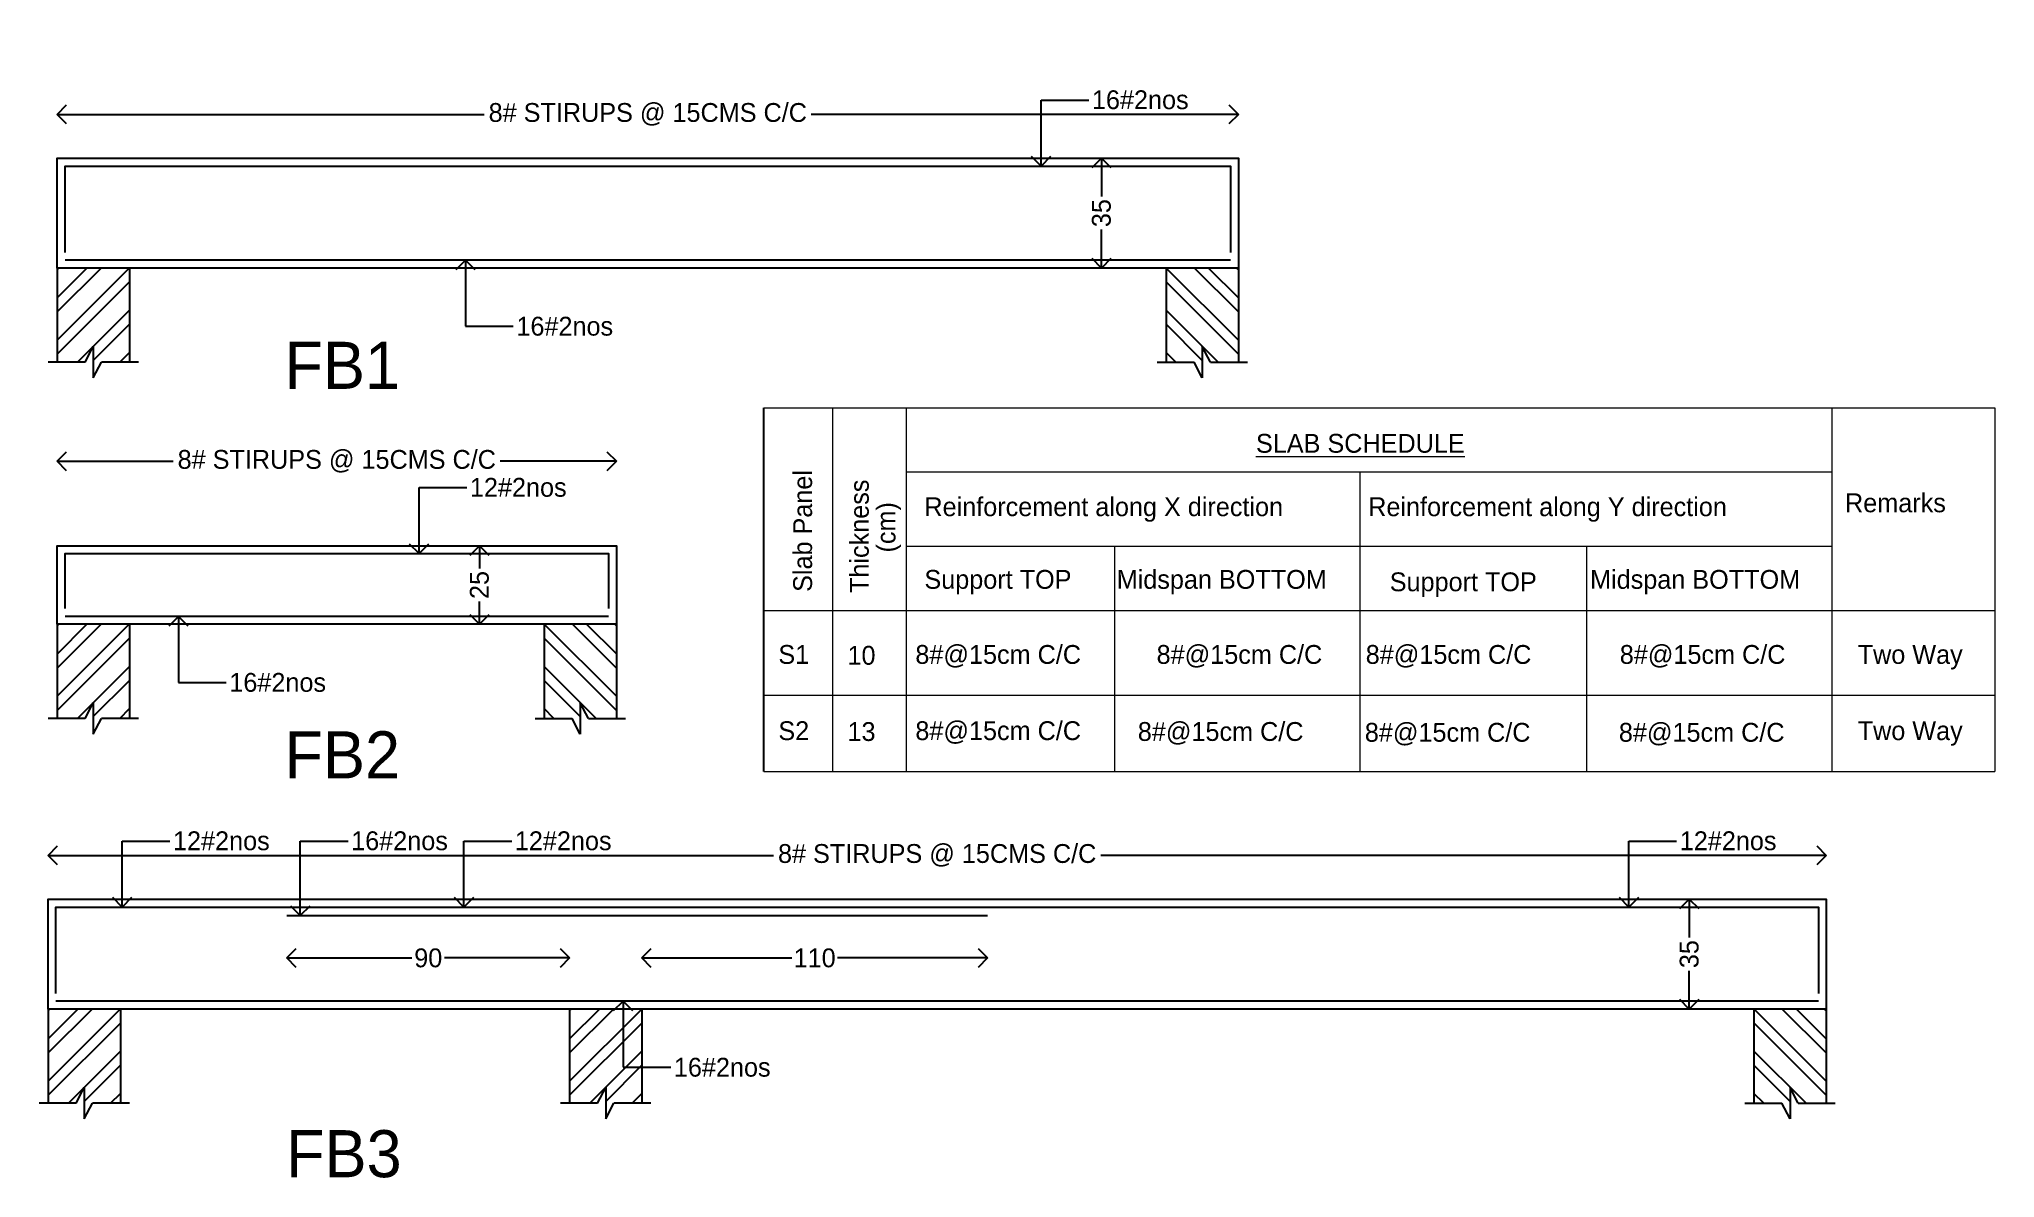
# Model space of a CAD drawing. Header units: metres. Extents: x -16 to 65907, y -5261 to 15511.
# Drawn here: x 16723 to 17345, y 197 to 560 of the extents above; entities that cross this region are included whole.
import ezdxf

# ---------------------------------------------------------------- set-up
doc = ezdxf.new("R2010")
doc.units = ezdxf.units.M
doc.header["$PDMODE"] = 67
doc.header["$PDSIZE"] = -5
doc.layers.get('0').update_dxf_attribs({"color": 6})
for name, color, linetype in [('BC-DIMENSION', 8, 'Continuous'), ('BC-GREYCOLOR', 8, 'Continuous'), ('BC-HATCH', 8, 'Continuous'), ('BC-WALLS', 1, 'Continuous'), ('BC-WHITECOLOR', 7, 'Continuous')]:
    doc.layers.add(name, color=color, linetype=linetype)
doc.layers.add('G BEAM', color=122, linetype='Continuous', lineweight=30)
doc.layers.add('maitex', color=2, linetype='Continuous', lineweight=40)
doc.styles.add('BC-1IN10-1', font='FreeSans.ttf', dxfattribs={"height": 2})
doc.styles.add('BC-1IN10-3', font='FreeSans.ttf', dxfattribs={"height": 6})
doc.dimstyles.new('BC-1IN10-3', dxfattribs={"dimtxt": 6, "dimasz": 6, "dimexe": 0.18, "dimexo": 0.0625, "dimgap": 1, "dimtad": 0, "dimtoh": 1, "dimzin": 12, "dimdsep": 46, "dimtxsty": 'BC-1IN10-3', "dimblk": 'OPEN90', "dimcen": 0.09, "dimse1": 1, "dimse2": 1, "dimclrd": 256, "dimclre": 256, "dimclrt": 7, "dimadec": 0, "dimazin": 0, "dimtfac": 1, "dimtdec": 1, "dimtofl": 0, "dimtmove": 1, "dimatfit": 3, "dimldrblk": 'OPEN90', "dimfxl": 0, "dimtolj": 1, "dimtzin": 0, "dimlwd": -3, "dimarcsym": 0})

msp = doc.modelspace()

# ---------------------------------------------------------------- texts
at = {"layer": 'BC-WHITECOLOR', "color": 7, "linetype": 'Continuous'}
for s, insert, char_height, width, attachment_point, style in [('{16#2nos }', (17057.955, 537.848), 6, 50.97217, 7, 'BC-1IN10-3'), ('{16#2nos }', (16874.755, 471.798), 6, 50.97217, 1, 'BC-1IN10-3'), ('FB1', (16819.322, 456.334), 15, 34.34249, 5, 'BC-1IN10-1'), ('{12#2nos }', (16859.955, 414.388), 6, 50.97217, 7, 'BC-1IN10-3'), ('{16#2nos }', (16783.367, 358.337), 6, 50.97217, 1, 'BC-1IN10-3'), ('FB2', (16819.322, 332.246), 15, 34.34249, 5, 'BC-1IN10-1'), ('{12#2nos }', (16765.44, 301.796), 6, 50.97217, 7, 'BC-1IN10-3'), ('{16#2nos }', (16822.152, 301.796), 6, 103.97217, 7, 'BC-1IN10-3'), ('{12#2nos }', (16874.256, 301.796), 6, 50.97217, 7, 'BC-1IN10-3'), ('{12#2nos }', (17245.08, 301.796), 6, 50.97217, 7, 'BC-1IN10-3'), ('{16#2nos }', (16924.88, 235.746), 6, 50.97217, 1, 'BC-1IN10-3'), ('FB3', (16819.826, 205.091), 15, 34.34249, 5, 'BC-1IN10-1')]:
    msp.add_mtext(s, dxfattribs=dict(at, insert=insert, char_height=char_height, width=width, attachment_point=attachment_point, style=style))
at = {"layer": 'maitex', "color": 7, "lineweight": 15, "style": 'BC-1IN10-3'}
for s, p in [('%%USLAB SCHEDULE', (17110.173, 428.482, 0)), ('Reinforcement along X direction', (17004.627, 408.285)), ('Reinforcement along Y direction', (17145.903, 408.285)), ('Remarks', (17297.689, 409.528)), ('Support TOP', (17004.627, 385.143)), ('Midspan BOTTOM', (17065.836, 385.143)), ('Support TOP', (17152.752, 384.364)), ('Midspan BOTTOM', (17216.524, 385.143)), ('S1', (16958.138, 361.233)), ('8#@15cm C/C', (17001.748, 361.233)), ('8#@15cm C/C', (17078.54, 361.233)), ('8#@15cm C/C', (17145.107, 361.233)), ('8#@15cm C/C', (17225.981, 361.233)), ('10', (16980.145, 360.958)), ('Two Way', (17301.717, 361.233)), ('S2', (16958.138, 336.949)), ('13', (16980.145, 336.674)), ('8#@15cm C/C', (17001.748, 336.949)), ('8#@15cm C/C', (17072.56, 336.689)), ('8#@15cm C/C', (17144.824, 336.424)), ('8#@15cm C/C', (17225.697, 336.424)), ('Two Way', (17301.717, 336.949))]:
    msp.add_text(s, height=6, dxfattribs=at).set_placement(p)
for s, p in [('Slab Panel', (16968.862, 384.16)), ('Thickness', (16986.906, 383.816)), ('(cm)', (16995.412, 396.711))]:
    msp.add_text(s, height=6, rotation=90, dxfattribs=at).set_placement(p)

# ---------------------------------------------------------------- blocks, each defined once
blk = doc.blocks.new('_OPEN90')
at = {"color": 0, "linetype": 'ByBlock'}
for p, q in [((0, 0), (-1, 0)), ((-0.5, 0.5), (0, 0)), ((0, 0), (-0.5, -0.5))]:
    blk.add_line(p, q, dxfattribs=at)
blk = doc.blocks.new('*D2285')
at = {"layer": 'BC-WHITECOLOR', "linetype": 'Continuous', "lineweight": -3}
for p, q in [((17060.98, 516.32), (17060.98, 510.09)), ((17060.98, 493.32), (17060.98, 499.56))]:
    blk.add_line(p, q, dxfattribs=at)
at = {"layer": 'Defpoints', "color": 0}
for p in [(17060.98, 522.32), (17104.57, 522.32), (17104.57, 487.32)]:
    blk.add_point(p, dxfattribs=at)
at = {"layer": 'BC-WHITECOLOR', "lineweight": -3, "xscale": 6, "yscale": 6, "zscale": 6}
for p, rotation in [((17060.98, 522.32), 90), ((17060.98, 487.32), 270)]:
    blk.add_blockref('_OPEN90', p, dxfattribs=dict(at, rotation=rotation))
at = {"layer": 'BC-WHITECOLOR', "color": 7, "insert": (17060.98, 504.82), "char_height": 6, "attachment_point": 5, "rotation": 90, "style": 'BC-1IN10-3'}
blk.add_mtext('\\A1;35', dxfattribs=at)
blk = doc.blocks.new('*D2286')
at = {"layer": 'BC-WHITECOLOR', "linetype": 'Continuous', "lineweight": -3}
for p, q in [((16734.57, 536.27), (16864.5, 536.27)), ((17098.57, 536.27), (16968.63, 536.27))]:
    blk.add_line(p, q, dxfattribs=at)
at = {"layer": 'Defpoints', "color": 0}
for p in [(17104.57, 536.27), (16728.57, 522.32), (17104.57, 522.32)]:
    blk.add_point(p, dxfattribs=at)
at = {"layer": 'BC-WHITECOLOR', "lineweight": -3, "xscale": 6, "yscale": 6, "zscale": 6, "rotation": 180}
blk.add_blockref('_OPEN90', (16728.57, 536.27), dxfattribs=at)
at = {"layer": 'BC-WHITECOLOR', "lineweight": -3, "xscale": 6, "yscale": 6, "zscale": 6}
blk.add_blockref('_OPEN90', (17104.57, 536.27), dxfattribs=at)
at = {"layer": 'BC-WHITECOLOR', "color": 7, "insert": (16916.57, 536.27), "char_height": 6, "attachment_point": 5, "style": 'BC-1IN10-3'}
blk.add_mtext('\\A1;{8# STIRUPS @ 15CMS C/C}', dxfattribs=at)
blk = doc.blocks.new('*D2287')
at = {"layer": 'BC-WHITECOLOR', "linetype": 'Continuous', "lineweight": -3}
for p, q in [((16862.98, 392.86), (16862.98, 391.62)), ((16862.98, 379.86), (16862.98, 381.1))]:
    blk.add_line(p, q, dxfattribs=at)
at = {"layer": 'Defpoints', "color": 0}
for p in [(16862.98, 398.86), (16906.57, 398.86), (16906.57, 373.86)]:
    blk.add_point(p, dxfattribs=at)
at = {"layer": 'BC-WHITECOLOR', "lineweight": -3, "xscale": 6, "yscale": 6, "zscale": 6}
for p, rotation in [((16862.98, 398.86), 90), ((16862.98, 373.86), 270)]:
    blk.add_blockref('_OPEN90', p, dxfattribs=dict(at, rotation=rotation))
at = {"layer": 'BC-WHITECOLOR', "color": 7, "insert": (16862.98, 386.36), "char_height": 6, "attachment_point": 5, "rotation": 90, "style": 'BC-1IN10-3'}
blk.add_mtext('\\A1;25', dxfattribs=at)
blk = doc.blocks.new('*D2288')
at = {"layer": 'BC-WHITECOLOR', "linetype": 'Continuous', "lineweight": -3}
for p, q in [((16734.57, 425.76), (16765.5, 425.76)), ((16900.57, 425.76), (16869.63, 425.76))]:
    blk.add_line(p, q, dxfattribs=at)
at = {"layer": 'Defpoints', "color": 0}
for p in [(16906.57, 425.76), (16728.57, 398.86), (16906.57, 398.86)]:
    blk.add_point(p, dxfattribs=at)
at = {"layer": 'BC-WHITECOLOR', "lineweight": -3, "xscale": 6, "yscale": 6, "zscale": 6, "rotation": 180}
blk.add_blockref('_OPEN90', (16728.57, 425.76), dxfattribs=at)
at = {"layer": 'BC-WHITECOLOR', "lineweight": -3, "xscale": 6, "yscale": 6, "zscale": 6}
blk.add_blockref('_OPEN90', (16906.57, 425.76), dxfattribs=at)
at = {"layer": 'BC-WHITECOLOR', "color": 7, "insert": (16817.57, 425.76), "char_height": 6, "attachment_point": 5, "style": 'BC-1IN10-3'}
blk.add_mtext('\\A1;{8# STIRUPS @ 15CMS C/C}', dxfattribs=at)
blk = doc.blocks.new('*D2289')
at = {"layer": 'BC-WHITECOLOR', "linetype": 'Continuous', "lineweight": -3}
for p, q in [((17248.1, 280.27), (17248.1, 274.04)), ((17248.1, 257.27), (17248.1, 263.5))]:
    blk.add_line(p, q, dxfattribs=at)
at = {"layer": 'Defpoints', "color": 0}
for p in [(17248.1, 286.27), (17291.69, 286.27), (17291.69, 251.27)]:
    blk.add_point(p, dxfattribs=at)
at = {"layer": 'BC-WHITECOLOR', "lineweight": -3, "xscale": 6, "yscale": 6, "zscale": 6}
for p, rotation in [((17248.1, 286.27), 90), ((17248.1, 251.27), 270)]:
    blk.add_blockref('_OPEN90', p, dxfattribs=dict(at, rotation=rotation))
at = {"layer": 'BC-WHITECOLOR', "color": 7, "insert": (17248.1, 268.77), "char_height": 6, "attachment_point": 5, "rotation": 90, "style": 'BC-1IN10-3'}
blk.add_mtext('\\A1;35', dxfattribs=at)
blk = doc.blocks.new('*D2290')
at = {"layer": 'BC-WHITECOLOR', "linetype": 'Continuous', "lineweight": -3}
for p, q in [((16731.69, 300.22), (16956.62, 300.22)), ((17285.69, 300.22), (17060.76, 300.22))]:
    blk.add_line(p, q, dxfattribs=at)
at = {"layer": 'Defpoints', "color": 0}
for p in [(17291.69, 300.22), (16725.69, 286.27), (17291.69, 286.27)]:
    blk.add_point(p, dxfattribs=at)
at = {"layer": 'BC-WHITECOLOR', "lineweight": -3, "xscale": 6, "yscale": 6, "zscale": 6, "rotation": 180}
blk.add_blockref('_OPEN90', (16725.69, 300.22), dxfattribs=at)
at = {"layer": 'BC-WHITECOLOR', "lineweight": -3, "xscale": 6, "yscale": 6, "zscale": 6}
blk.add_blockref('_OPEN90', (17291.69, 300.22), dxfattribs=at)
at = {"layer": 'BC-WHITECOLOR', "color": 7, "insert": (17008.69, 300.22), "char_height": 6, "attachment_point": 5, "style": 'BC-1IN10-3'}
blk.add_mtext('\\A1;{8# STIRUPS @ 15CMS C/C}', dxfattribs=at)
blk = doc.blocks.new('*D2291')
at = {"layer": 'BC-DIMENSION', "linetype": 'Continuous', "lineweight": -3}
for p, q in [((16920.69, 267.54), (16962.45, 267.54)), ((17018.69, 267.54), (16976.93, 267.54))]:
    blk.add_line(p, q, dxfattribs=at)
at = {"layer": 'Defpoints', "color": 0}
for p in [(17024.69, 281.07), (17024.69, 267.54), (16914.69, 251.27)]:
    blk.add_point(p, dxfattribs=at)
at = {"layer": 'BC-DIMENSION', "lineweight": -3, "xscale": 6, "yscale": 6, "zscale": 6, "rotation": 180}
blk.add_blockref('_OPEN90', (16914.69, 267.54), dxfattribs=at)
at = {"layer": 'BC-DIMENSION', "lineweight": -3, "xscale": 6, "yscale": 6, "zscale": 6}
blk.add_blockref('_OPEN90', (17024.69, 267.54), dxfattribs=at)
at = {"layer": 'BC-DIMENSION', "color": 7, "insert": (16969.69, 267.54), "char_height": 6, "attachment_point": 5, "style": 'BC-1IN10-3'}
blk.add_mtext('\\A1;110', dxfattribs=at)
blk = doc.blocks.new('*D2292')
at = {"layer": 'BC-DIMENSION', "linetype": 'Continuous', "lineweight": -3}
for p, q in [((16807.69, 267.54), (16841.47, 267.54)), ((16885.69, 267.54), (16851.91, 267.54))]:
    blk.add_line(p, q, dxfattribs=at)
at = {"layer": 'Defpoints', "color": 0}
for p in [(16801.69, 281.07), (16801.69, 267.54), (16891.69, 251.27)]:
    blk.add_point(p, dxfattribs=at)
at = {"layer": 'BC-DIMENSION', "lineweight": -3, "xscale": 6, "yscale": 6, "zscale": 6, "rotation": 180}
blk.add_blockref('_OPEN90', (16801.69, 267.54), dxfattribs=at)
at = {"layer": 'BC-DIMENSION', "lineweight": -3, "xscale": 6, "yscale": 6, "zscale": 6}
blk.add_blockref('_OPEN90', (16891.69, 267.54), dxfattribs=at)
at = {"layer": 'BC-DIMENSION', "color": 7, "insert": (16846.69, 267.54), "char_height": 6, "attachment_point": 5, "style": 'BC-1IN10-3'}
blk.add_mtext('\\A1;90', dxfattribs=at)

# ---------------------------------------------------------------- dimensions: what is measured, and where the dimension line sits
at = {"layer": 'BC-DIMENSION', "linetype": 'Continuous'}
dim = msp.add_linear_dim(base=(16801.69, 267.538), p1=(16891.69, 251.271), p2=(16801.69, 281.075), dimstyle='BC-1IN10-3', dxfattribs=at)
dim.commit()
dim.dimension.update_dxf_attribs({"geometry": '*D2292', "text_midpoint": (16846.69, 267.538)})
dim = msp.add_linear_dim(base=(17024.69, 267.538), p1=(16914.69, 251.271), p2=(17024.69, 281.075), dimstyle='BC-1IN10-3', override={"dimlfac": 1}, dxfattribs=at)
dim.commit()
dim.dimension.update_dxf_attribs({"geometry": '*D2291', "text_midpoint": (16969.69, 267.538)})
at = {"layer": 'BC-WHITECOLOR', "linetype": 'Continuous'}
for base, p1, p2, picture, middle in [((17104.565, 536.274), (16728.565, 522.323), (17104.565, 522.323), '*D2286', (16916.565, 536.274)), ((16906.565, 425.764), (16728.565, 398.862), (16906.565, 398.862), '*D2288', (16817.565, 425.764)), ((17291.69, 300.222), (16725.69, 286.271), (17291.69, 286.271), '*D2290', (17008.69, 300.222))]:
    dim = msp.add_linear_dim(base=base, p1=p1, p2=p2, text='{8# STIRUPS @ 15CMS C/C}', dimstyle='BC-1IN10-3', override={"dimlfac": 1, "dimtolj": 1}, dxfattribs=at)
    dim.commit()
    dim.dimension.update_dxf_attribs({"geometry": picture, "text_midpoint": middle})
for base, p1, p2, picture, middle in [((17060.978, 522.323), (17104.565, 487.323), (17104.565, 522.323), '*D2285', (17060.978, 504.823)), ((16862.978, 398.862), (16906.565, 373.862), (16906.565, 398.862), '*D2287', (16862.978, 386.362)), ((17248.103, 286.271), (17291.69, 251.271), (17291.69, 286.271), '*D2289', (17248.103, 268.771))]:
    dim = msp.add_linear_dim(base=base, p1=p1, p2=p2, angle=90, dimstyle='BC-1IN10-3', override={"dimlfac": 1}, dxfattribs=at)
    dim.commit()
    dim.dimension.update_dxf_attribs({"geometry": picture, "text_midpoint": middle})

# ---------------------------------------------------------------- hatches: boundary and pattern name
at = {"layer": 'BC-HATCH', "linetype": 'Continuous'}
h = msp.add_hatch(dxfattribs=at)
h.set_pattern_fill('ANSI32', color=256, style=0)
h.set_pattern_definition([(45, (-4993.84, -1550.87), (-6.735192, 6.735192), []), (45, (-4989.35, -1550.87), (-6.735192, 6.735192), [])])
h.paths.add_polyline_path([(16751.565, 457.323), (16751.565, 487.323), (16728.565, 487.323), (16728.565, 457.323), (16737.464, 457.323), (16740.065, 462.323), (16740.065, 452.323), (16742.667, 457.323)])
h = msp.add_hatch(dxfattribs=at)
h.set_pattern_fill('ANSI32', color=256, angle=180, style=0)
h.set_pattern_definition([(135, (38826.97, -1550.87), (6.735192, 6.735192), []), (135, (38822.48, -1550.87), (6.735192, 6.735192), [])])
h.paths.add_polyline_path([(17081.565, 457.323), (17081.565, 487.323), (17104.565, 487.323), (17104.565, 457.323), (17095.667, 457.323), (17093.065, 462.323), (17093.065, 452.323), (17090.464, 457.323)])
h = msp.add_hatch(dxfattribs=at)
h.set_pattern_fill('ANSI32', color=256, style=0)
h.set_pattern_definition([(45, (-4993.84, -1664.331), (-6.735192, 6.735192), []), (45, (-4989.35, -1664.331), (-6.735192, 6.735192), [])])
h.paths.add_polyline_path([(16751.565, 343.862), (16751.565, 373.862), (16728.565, 373.862), (16728.565, 343.862), (16737.464, 343.862), (16740.065, 348.862), (16740.065, 338.862), (16742.667, 343.862)])
h = msp.add_hatch(dxfattribs=at)
h.set_pattern_fill('ANSI32', color=256, angle=180, style=0)
h.set_pattern_definition([(135, (38628.97, -1664.331), (6.735192, 6.735192), []), (135, (38624.48, -1664.331), (6.735192, 6.735192), [])])
h.paths.add_polyline_path([(16883.565, 343.862), (16883.565, 373.862), (16906.565, 373.862), (16906.565, 343.862), (16897.667, 343.862), (16895.065, 348.862), (16895.065, 338.862), (16892.464, 343.862)])
h = msp.add_hatch(dxfattribs=at)
h.set_pattern_fill('ANSI32', color=256, style=0)
h.set_pattern_definition([(45, (-4996.715, -1786.922), (-6.735192, 6.735192), []), (45, (-4992.225, -1786.922), (-6.735192, 6.735192), [])])
h.paths.add_polyline_path([(16748.69, 221.271), (16748.69, 251.271), (16725.69, 251.271), (16725.69, 221.271), (16734.589, 221.271), (16737.19, 226.271), (16737.19, 216.271), (16739.792, 221.271)])
h = msp.add_hatch(dxfattribs=at)
h.set_pattern_fill('ANSI32', color=256, style=0)
h.set_pattern_definition([(45, (-4830.715, -1786.922), (-6.735192, 6.735192), []), (45, (-4826.225, -1786.922), (-6.735192, 6.735192), [])])
h.paths.add_polyline_path([(16914.69, 221.271), (16914.69, 251.271), (16891.69, 251.271), (16891.69, 221.271), (16900.589, 221.271), (16903.19, 226.271), (16903.19, 216.271), (16905.792, 221.271)])
h = msp.add_hatch(dxfattribs=at)
h.set_pattern_fill('ANSI32', color=256, angle=180, style=0)
h.set_pattern_definition([(135, (39014.095, -1786.922), (6.735192, 6.735192), []), (135, (39009.605, -1786.922), (6.735192, 6.735192), [])])
h.paths.add_polyline_path([(17268.69, 221.271), (17268.69, 251.271), (17291.69, 251.271), (17291.69, 221.271), (17282.792, 221.271), (17280.19, 226.271), (17280.19, 216.271), (17277.589, 221.271)])

# ---------------------------------------------------------------- linework, layer by layer
at = {"layer": 'BC-GREYCOLOR', "linetype": 'Continuous'}
for p, q in [((16737.464, 457.323), (16740.065, 462.323)), ((16740.065, 462.323), (16740.065, 452.323)), ((17093.065, 462.323), (17093.065, 452.323)), ((17095.667, 457.323), (17093.065, 462.323)), ((16737.464, 457.323), (16725.69, 457.323)), ((16740.065, 452.323), (16742.667, 457.323)), ((16754.44, 457.323), (16742.667, 457.323)), ((17078.69, 457.323), (17090.464, 457.323)), ((17093.065, 452.323), (17090.464, 457.323)), ((17095.667, 457.323), (17107.44, 457.323)), ((16737.464, 343.862), (16740.065, 348.862)), ((16740.065, 348.862), (16740.065, 338.862)), ((16895.065, 348.862), (16895.065, 338.862)), ((16897.667, 343.862), (16895.065, 348.862)), ((16737.464, 343.862), (16725.69, 343.862)), ((16740.065, 338.862), (16742.667, 343.862)), ((16754.44, 343.862), (16742.667, 343.862)), ((16880.69, 343.862), (16892.464, 343.862)), ((16895.065, 338.862), (16892.464, 343.862)), ((16897.667, 343.862), (16909.44, 343.862)), ((16734.589, 221.271), (16737.19, 226.271)), ((16737.19, 226.271), (16737.19, 216.271)), ((16900.589, 221.271), (16903.19, 226.271)), ((16903.19, 226.271), (16903.19, 216.271)), ((17280.19, 226.271), (17280.19, 216.271)), ((17282.792, 221.271), (17280.19, 226.271)), ((16734.589, 221.271), (16722.815, 221.271)), ((16737.19, 216.271), (16739.792, 221.271)), ((16751.565, 221.271), (16739.792, 221.271)), ((16900.589, 221.271), (16888.815, 221.271)), ((16903.19, 216.271), (16905.792, 221.271)), ((16917.565, 221.271), (16905.792, 221.271)), ((17265.815, 221.271), (17277.589, 221.271)), ((17280.19, 216.271), (17277.589, 221.271)), ((17282.792, 221.271), (17294.565, 221.271))]:
    msp.add_line(p, q, dxfattribs=at)
at = {"layer": 'BC-WALLS', "linetype": 'Continuous'}
msp.add_line((16801.69, 281.075), (17024.69, 281.075), dxfattribs=at)
for points in [[(16731.065, 492.323), (16731.065, 519.823), (17102.065, 519.823), (17102.065, 492.323)], [(17102.065, 489.823), (16731.065, 489.823)], [(16731.065, 378.862), (16731.065, 396.362), (16904.065, 396.362), (16904.065, 378.862)], [(16904.065, 376.362), (16731.065, 376.362)], [(16728.19, 256.271), (16728.19, 283.771), (17289.19, 283.771), (17289.19, 256.271)], [(17289.19, 253.771), (16728.19, 253.771)]]:
    msp.add_lwpolyline(points, dxfattribs=at)
at = {"layer": 'BC-WHITECOLOR', "linetype": 'Continuous'}
for p, q in [((16728.565, 487.323), (16728.565, 457.323)), ((16751.565, 487.323), (16751.565, 457.323)), ((17081.565, 487.323), (17081.565, 457.323)), ((17104.565, 487.323), (17104.565, 457.323)), ((16728.565, 373.862), (16728.565, 343.862)), ((16751.565, 373.862), (16751.565, 343.862)), ((16883.565, 373.862), (16883.565, 343.862)), ((16906.565, 373.862), (16906.565, 343.862)), ((16906.565, 373.862), (16906.565, 343.862)), ((16725.69, 251.271), (16725.69, 221.271)), ((16748.69, 251.271), (16748.69, 221.271)), ((16891.69, 251.271), (16891.69, 221.271)), ((16914.69, 251.271), (16914.69, 221.271)), ((17268.69, 251.271), (17268.69, 221.271)), ((17291.69, 251.271), (17291.69, 221.271))]:
    msp.add_line(p, q, dxfattribs=at)
for points in [[(16728.565, 487.323), (16728.565, 522.323), (17104.565, 522.323), (17104.565, 487.323)], [(16728.565, 373.862), (16728.565, 398.862), (16906.565, 398.862), (16906.565, 373.862)], [(16725.69, 251.271), (16725.69, 286.271), (17291.69, 286.271), (17291.69, 251.271)]]:
    msp.add_lwpolyline(points, close=True, dxfattribs=at)
at = {"layer": 'G BEAM', "color": 7, "lineweight": -3}
msp.add_line((16953.541, 326.961), (16953.541, 442.752), dxfattribs=at)
at = {"layer": 'maitex', "color": 7, "lineweight": 15}
for p, q in [((16953.541, 442.752), (17345.388, 442.752)), ((16975.355, 442.752), (16975.355, 326.961)), ((16998.772, 442.752), (16998.772, 326.961)), ((17293.533, 442.752), (17293.533, 326.961)), ((17345.388, 442.752), (17345.388, 326.961)), ((16998.772, 422.408), (17293.533, 422.408)), ((17143.257, 422.408), (17143.257, 326.961)), ((16998.772, 398.683), (17293.533, 398.683)), ((17065.176, 398.683), (17065.176, 326.961)), ((17215.344, 398.683), (17215.344, 326.961)), ((16953.541, 378.178), (17345.388, 378.178)), ((16953.541, 351.245), (17345.388, 351.245)), ((16953.541, 351.245), (17345.388, 351.245)), ((16953.541, 326.961), (17345.388, 326.961)), ((16953.541, 326.961), (17345.388, 326.961))]:
    msp.add_line(p, q, dxfattribs=at)

msp.set_redraw_order([(e.dxf.handle, doc.entitydb.next_handle()) for e in msp.query("TEXT MTEXT ATTDEF DIMENSION ARC_DIMENSION")])  # texts and dimensions are drawn at this point

# ---------------------------------------------------------------- leaders
at = {"layer": 'BC-WHITECOLOR', "linetype": 'Continuous', "annotation_type": 0, "has_hookline": 1, "hookline_direction": 0, "text_width": 30.058}
for points in [[(17041.765, 519.823), (17041.765, 540.848), (17056.955, 540.848)], [(16858.565, 489.823), (16858.565, 468.798), (16873.755, 468.798)], [(16843.765, 396.362), (16843.765, 417.388), (16858.955, 417.388)], [(16767.177, 376.362), (16767.177, 355.337), (16782.367, 355.337)], [(16749.249, 283.771), (16749.249, 304.796), (16764.44, 304.796)], [(16805.962, 281.075), (16805.962, 304.796), (16821.152, 304.796)], [(16858.066, 283.771), (16858.066, 304.796), (16873.256, 304.796)], [(17228.89, 283.771), (17228.89, 304.796), (17244.08, 304.796)], [(16908.69, 253.771), (16908.69, 232.746), (16923.88, 232.746)]]:
    msp.add_leader(points, dimstyle='BC-1IN10-3', override={"dimtad": 0}, dxfattribs=at)

doc.saveas('drawing.dxf')
